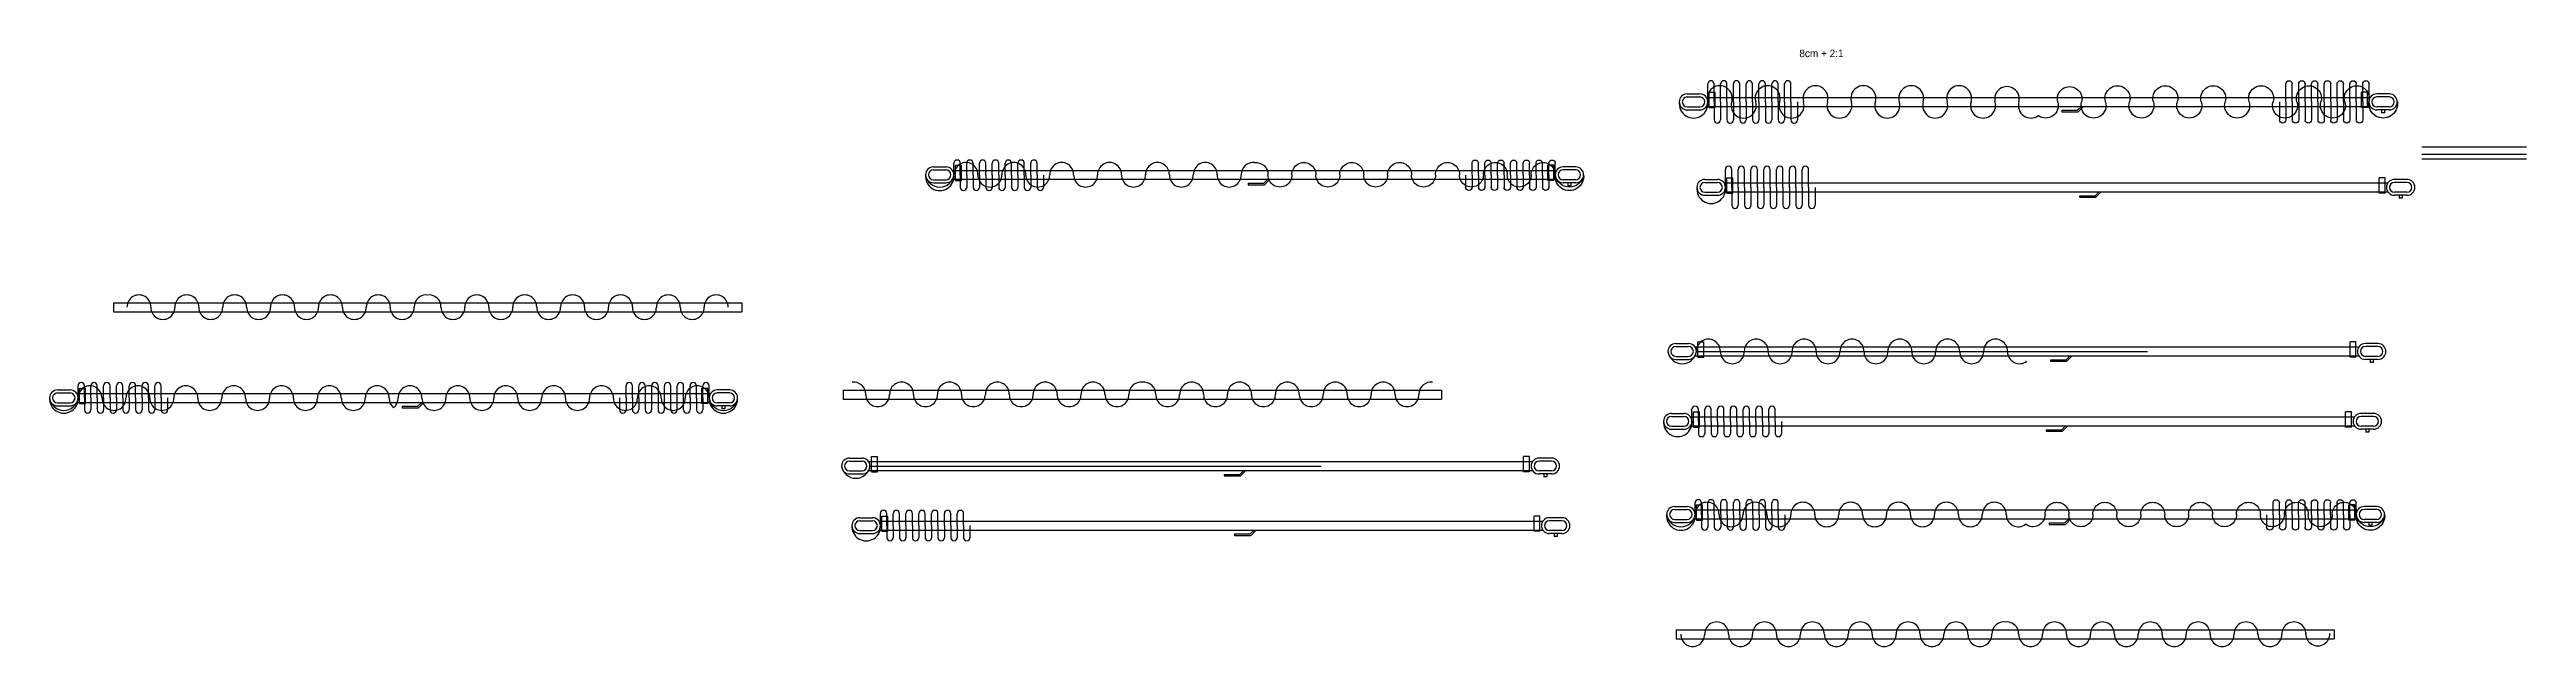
# Model space of a CAD drawing. Header units: millimetres. Extents: x -191 to 6553, y -2393 to 721.
# Drawn here: x -191 to 637, y 317 to 517 of the extents above; entities that cross this region are included whole.
import ezdxf

# ---------------------------------------------------------------- set-up
doc = ezdxf.new("R2010")
doc.units = ezdxf.units.MM

msp = doc.modelspace()

# ---------------------------------------------------------------- texts
at = {"insert": (393.8, 516.75), "char_height": 2.5, "width": 82.6507, "attachment_point": 1}
msp.add_mtext('8cm + 2:1', dxfattribs=at)

# ---------------------------------------------------------------- blocks, each defined once
blk = doc.blocks.new('Z$W@#4203')
for p, q in [((2.65, 6.3), (6.85, 6.3)), ((2.65, 5.3), (6.85, 5.3)), ((2.65, 2), (6.85, 2)), ((2.65, 1), (6.85, 1)), ((9.03, 5.15), (220.97, 5.15)), ((9.03, 2.15), (220.97, 2.15)), ((10, 1.75), (10, 6.85)), ((10, 6.85), (12, 6.85)), ((10, 1.75), (12, 1.75)), ((12, 1.75), (12, 6.85)), ((117.85, 0.85), (123.12, 0.85)), ((117.85, 0.85), (117.85, 0.35)), ((117.85, 0.35), (123.33, 0.35)), ((123.12, 0.85), (124.42, 2.15)), ((123.33, 0.35), (125.13, 2.15)), ((218, 1.75), (218, 6.85)), ((220, 6.85), (218, 6.85)), ((220, 1.75), (218, 1.75)), ((220, 1.75), (220, 6.85)), ((227.35, 6.3), (223.15, 6.3)), ((227.35, 5.3), (223.15, 5.3)), ((227.35, 2), (223.15, 2)), ((227.35, 1), (223.15, 1)), ((224.75, 1), (224.75, 0)), ((225.75, 0), (224.75, 0)), ((225.75, 1), (225.75, 0))]:
    blk.add_line(p, q)
for centre, radius, start, end in [((2.65, 3.65), 2.65, 90, 270), ((2.65, 3.65), 1.65, 90, 270), ((6.85, 3.65), 2.65, 270, 90), ((6.85, 3.65), 1.65, 270, 90), ((223.15, 3.65), 2.65, 90, 270), ((223.15, 3.65), 1.65, 90, 270), ((227.35, 3.65), 2.65, 270, 90), ((227.35, 3.65), 1.65, 270, 90)]:
    blk.add_arc(centre, radius, start, end)
blk = doc.blocks.new('Z$W@#11703')
for p, q in [((2.65, 6.3), (6.85, 6.3)), ((2.65, 5.3), (6.85, 5.3)), ((2.65, 2), (6.85, 2)), ((2.65, 1), (6.85, 1)), ((9.03, 5.15), (230.97, 5.15)), ((9.03, 2.15), (230.97, 2.15)), ((10, 1.75), (10, 6.85)), ((10, 6.85), (12, 6.85)), ((10, 1.75), (12, 1.75)), ((12, 1.75), (12, 6.85)), ((127.85, 0.85), (133.12, 0.85)), ((127.85, 0.85), (127.85, 0.35)), ((127.85, 0.35), (133.33, 0.35)), ((133.12, 0.85), (134.42, 2.15)), ((133.33, 0.35), (135.13, 2.15)), ((228, 1.75), (228, 6.85)), ((230, 6.85), (228, 6.85)), ((230, 1.75), (228, 1.75)), ((230, 1.75), (230, 6.85)), ((237.35, 6.3), (233.15, 6.3)), ((237.35, 5.3), (233.15, 5.3)), ((237.35, 2), (233.15, 2)), ((237.35, 1), (233.15, 1)), ((234.75, 1), (234.75, 0)), ((235.75, 0), (234.75, 0)), ((235.75, 1), (235.75, 0))]:
    blk.add_line(p, q)
for centre, radius, start, end in [((2.65, 3.65), 2.65, 90, 270), ((2.65, 3.65), 1.65, 90, 270), ((6.85, 3.65), 2.65, 270, 90), ((6.85, 3.65), 1.65, 270, 90), ((233.15, 3.65), 2.65, 90, 270), ((233.15, 3.65), 1.65, 90, 270), ((237.35, 3.65), 2.65, 270, 90), ((237.35, 3.65), 1.65, 270, 90)]:
    blk.add_arc(centre, radius, start, end)
blk = doc.blocks.new('Z$W@#20927')
for p, q in [((2.65, 6.3), (6.85, 6.3)), ((2.65, 5.3), (6.85, 5.3)), ((2.65, 2), (6.85, 2)), ((2.65, 1), (6.85, 1)), ((9.03, 5.15), (230.97, 5.15)), ((9.03, 2.15), (230.97, 2.15)), ((10, 1.75), (10, 6.85)), ((10, 6.85), (12, 6.85)), ((10, 1.75), (12, 1.75)), ((12, 1.75), (12, 6.85)), ((127.85, 0.85), (133.12, 0.85)), ((127.85, 0.85), (127.85, 0.35)), ((127.85, 0.35), (133.33, 0.35)), ((133.12, 0.85), (134.42, 2.15)), ((133.33, 0.35), (135.13, 2.15)), ((228, 1.75), (228, 6.85)), ((230, 6.85), (228, 6.85)), ((230, 1.75), (228, 1.75)), ((230, 1.75), (230, 6.85)), ((237.35, 6.3), (233.15, 6.3)), ((237.35, 5.3), (233.15, 5.3)), ((237.35, 2), (233.15, 2)), ((237.35, 1), (233.15, 1)), ((234.75, 1), (234.75, 0)), ((235.75, 0), (234.75, 0)), ((235.75, 1), (235.75, 0))]:
    blk.add_line(p, q)
for centre, radius, start, end in [((2.65, 3.65), 2.65, 90, 270), ((2.65, 3.65), 1.65, 90, 270), ((6.85, 3.65), 2.65, 270, 90), ((6.85, 3.65), 1.65, 270, 90), ((233.15, 3.65), 2.65, 90, 270), ((233.15, 3.65), 1.65, 90, 270), ((237.35, 3.65), 2.65, 270, 90), ((237.35, 3.65), 1.65, 270, 90)]:
    blk.add_arc(centre, radius, start, end)
blk = doc.blocks.new('Z$W@#32586')
for centre, radius, start, end in [((13.56, 6.62), 4.18, 343.05771, 196.94229), ((29.56, 6.62), 4.18, 343.05771, 196.94229), ((45.56, 6.62), 4.18, 343.05771, 196.94229), ((61.56, 6.62), 4.18, 343.05771, 196.94229), ((77.56, 6.62), 4.18, 343.05771, 196.94229), ((93.56, 6.62), 4.18, 343.05771, 196.94229), ((109.56, 6.38), 4.12, 346.21515, 193.78485), ((4.8, 4.8), 4.8, 172.78526, 7.21474), ((21.56, 4.18), 4.18, 163.05771, 16.94229), ((37.56, 4.18), 4.18, 163.05771, 16.94229), ((53.56, 4.18), 4.18, 163.05771, 16.94229), ((69.56, 4.18), 4.18, 163.05771, 16.94229), ((85.56, 4.18), 4.18, 163.05771, 16.94229), ((101.56, 4.18), 4.18, 163.05771, 16.94229), ((117.56, 4.18), 4.18, 163.05771, 306.3932)]:
    blk.add_arc(centre, radius, start, end)
blk = doc.blocks.new('Z$W@#9976')
for p, q in [((9.54, 7.07), (9.54, 13.07)), ((11.68, 7.07), (11.68, 13.07)), ((13.82, 7.07), (13.82, 13.07)), ((15.96, 7.07), (15.96, 13.07)), ((18.1, 7.07), (18.1, 13.07)), ((20.24, 7.07), (20.24, 13.07)), ((22.38, 7.07), (22.38, 13.07)), ((24.52, 7.07), (24.52, 13.07)), ((26.66, 7.07), (26.66, 13.07)), ((28.8, 7.07), (28.8, 13.07)), ((30.94, 7.07), (30.94, 13.07)), ((33.08, 7.07), (33.08, 13.07)), ((35.22, 7.07), (35.22, 13.07)), ((37.36, 7.07), (37.36, 13.07)), ((11.68, 7.07), (11.68, 1.07)), ((13.82, 7.07), (13.82, 1.07)), ((15.96, 7.07), (15.96, 1.07)), ((18.1, 7.07), (18.1, 1.07)), ((20.24, 7.07), (20.24, 1.07)), ((22.38, 7.07), (22.38, 1.07)), ((24.52, 7.07), (24.52, 1.07)), ((26.66, 7.07), (26.66, 1.07)), ((28.8, 7.07), (28.8, 1.07)), ((30.94, 7.07), (30.94, 1.07)), ((33.08, 7.07), (33.08, 1.07)), ((35.22, 7.07), (35.22, 1.07)), ((37.36, 7.07), (37.36, 1.07)), ((39.5, 7.07), (39.5, 1.07))]:
    blk.add_line(p, q)
for centre, radius, start, end in [((10.61, 13.07), 1.07, 0, 180), ((14.89, 13.07), 1.07, 0, 180), ((19.17, 13.07), 1.07, 0, 180), ((23.45, 13.07), 1.07, 0, 180), ((27.73, 13.07), 1.07, 0, 180), ((32.01, 13.07), 1.07, 0, 180), ((36.29, 13.07), 1.07, 0, 180), ((4.8, 6.47), 4.8, 172.78526, 7.21474), ((12.75, 1.07), 1.07, 180, 0), ((17.03, 1.07), 1.07, 180, 0), ((21.31, 1.07), 1.07, 180, 0), ((25.59, 1.07), 1.07, 180, 0), ((29.87, 1.07), 1.07, 180, 0), ((34.15, 1.07), 1.07, 180, 0), ((38.43, 1.07), 1.07, 180, 0)]:
    blk.add_arc(centre, radius, start, end)
blk = doc.blocks.new('Z$W@#30673')
for p, q in [((2.65, 6.3), (6.85, 6.3)), ((2.65, 5.3), (6.85, 5.3)), ((2.65, 2), (6.85, 2)), ((2.65, 1), (6.85, 1)), ((9.03, 5.15), (230.97, 5.15)), ((9.03, 2.15), (230.97, 2.15)), ((10, 1.75), (10, 6.85)), ((10, 6.85), (12, 6.85)), ((10, 1.75), (12, 1.75)), ((12, 1.75), (12, 6.85)), ((127.85, 0.85), (133.12, 0.85)), ((127.85, 0.85), (127.85, 0.35)), ((127.85, 0.35), (133.33, 0.35)), ((133.12, 0.85), (134.42, 2.15)), ((133.33, 0.35), (135.13, 2.15)), ((228, 1.75), (228, 6.85)), ((230, 6.85), (228, 6.85)), ((230, 1.75), (228, 1.75)), ((230, 1.75), (230, 6.85)), ((237.35, 6.3), (233.15, 6.3)), ((237.35, 5.3), (233.15, 5.3)), ((237.35, 2), (233.15, 2)), ((237.35, 1), (233.15, 1)), ((234.75, 1), (234.75, 0)), ((235.75, 0), (234.75, 0)), ((235.75, 1), (235.75, 0))]:
    blk.add_line(p, q)
for centre, radius, start, end in [((2.65, 3.65), 2.65, 90, 270), ((2.65, 3.65), 1.65, 90, 270), ((6.85, 3.65), 2.65, 270, 90), ((6.85, 3.65), 1.65, 270, 90), ((233.15, 3.65), 2.65, 90, 270), ((233.15, 3.65), 1.65, 90, 270), ((237.35, 3.65), 2.65, 270, 90), ((237.35, 3.65), 1.65, 270, 90)]:
    blk.add_arc(centre, radius, start, end)
blk = doc.blocks.new('Z$W@#1545')
for centre, radius, start, end in [((4.76, 4.81), 4.81, 188.59698, 351.40302), ((13.52, 4.19), 4, 358.66859, 181.33141), ((21.52, 4), 4, 178.66859, 1.33141), ((29.52, 4.19), 4, 358.66859, 181.33141), ((37.52, 4), 4, 178.66859, 1.33141), ((45.52, 4.19), 4, 358.66859, 181.33141), ((53.52, 4), 4, 178.66859, 1.33141), ((61.52, 4.19), 4, 358.66859, 181.33141), ((69.52, 4), 4, 178.66859, 1.33141), ((77.52, 4.19), 4, 358.66859, 181.33141), ((85.52, 4), 4, 178.66859, 1.33141), ((93.52, 4.19), 4, 358.66859, 181.33141), ((101.52, 4), 4, 178.66859, 1.33141), ((109.52, 4.19), 4, 358.66859, 181.33141), ((117.52, 4), 4, 178.66859, 308.30191)]:
    blk.add_arc(centre, radius, start, end)
blk = doc.blocks.new('Z$W@#17338')
for p, q in [((9.52, 5.1), (9.52, 9.13)), ((11.66, 5.1), (11.66, 9.13)), ((13.8, 5.1), (13.8, 9.13)), ((15.94, 5.1), (15.94, 9.13)), ((18.08, 5.1), (18.08, 9.13)), ((20.22, 5.1), (20.22, 9.13)), ((22.36, 5.1), (22.36, 9.13)), ((24.5, 5.1), (24.5, 9.13)), ((26.64, 5.1), (26.64, 9.13)), ((28.78, 5.1), (28.78, 9.13)), ((30.92, 5.1), (30.92, 9.13)), ((33.06, 5.1), (33.06, 9.13)), ((35.2, 5.1), (35.2, 9.13)), ((37.34, 5.1), (37.34, 9.13)), ((11.66, 5.1), (11.66, 1.07)), ((13.8, 5.1), (13.8, 1.07)), ((15.94, 5.1), (15.94, 1.07)), ((18.08, 5.1), (18.08, 1.07)), ((20.22, 5.1), (20.22, 1.07)), ((22.36, 5.1), (22.36, 1.07)), ((24.5, 5.1), (24.5, 1.07)), ((26.64, 5.1), (26.64, 1.07)), ((28.78, 5.1), (28.78, 1.07)), ((30.92, 5.1), (30.92, 1.07)), ((33.06, 5.1), (33.06, 1.07)), ((35.2, 5.1), (35.2, 1.07)), ((37.34, 5.1), (37.34, 1.07)), ((39.48, 5.1), (39.48, 1.07))]:
    blk.add_line(p, q)
for centre, radius, start, end in [((10.59, 9.13), 1.07, 0, 180), ((14.87, 9.13), 1.07, 0, 180), ((19.15, 9.13), 1.07, 0, 180), ((23.43, 9.13), 1.07, 0, 180), ((27.71, 9.13), 1.07, 0, 180), ((31.99, 9.13), 1.07, 0, 180), ((36.27, 9.13), 1.07, 0, 180), ((4.78, 4.78), 4.78, 174.21232, 5.78768), ((12.73, 1.07), 1.07, 180, 0), ((17.01, 1.07), 1.07, 180, 0), ((21.29, 1.07), 1.07, 180, 0), ((25.57, 1.07), 1.07, 180, 0), ((29.85, 1.07), 1.07, 180, 0), ((34.13, 1.07), 1.07, 180, 0), ((38.41, 1.07), 1.07, 180, 0)]:
    blk.add_arc(centre, radius, start, end)
blk = doc.blocks.new('Z$W@#32459')
for p, q in [((2.65, 6.3), (6.85, 6.3)), ((2.65, 5.3), (6.85, 5.3)), ((2.65, 2), (6.85, 2)), ((2.65, 1), (6.85, 1)), ((9.03, 5.15), (210.97, 5.15)), ((9.03, 2.15), (210.97, 2.15)), ((10, 1.75), (10, 6.85)), ((10, 6.85), (12, 6.85)), ((10, 1.75), (12, 1.75)), ((12, 1.75), (12, 6.85)), ((107.85, 0.85), (113.12, 0.85)), ((107.85, 0.85), (107.85, 0.35)), ((107.85, 0.35), (113.33, 0.35)), ((113.12, 0.85), (114.42, 2.15)), ((113.33, 0.35), (115.13, 2.15)), ((208, 1.75), (208, 6.85)), ((210, 6.85), (208, 6.85)), ((210, 1.75), (208, 1.75)), ((210, 1.75), (210, 6.85)), ((217.35, 6.3), (213.15, 6.3)), ((217.35, 5.3), (213.15, 5.3)), ((217.35, 2), (213.15, 2)), ((217.35, 1), (213.15, 1)), ((214.75, 1), (214.75, 0)), ((215.75, 0), (214.75, 0)), ((215.75, 1), (215.75, 0))]:
    blk.add_line(p, q)
for centre, radius, start, end in [((2.65, 3.65), 2.65, 90, 270), ((2.65, 3.65), 1.65, 90, 270), ((6.85, 3.65), 2.65, 270, 90), ((6.85, 3.65), 1.65, 270, 90), ((213.15, 3.65), 2.65, 90, 270), ((213.15, 3.65), 1.65, 90, 270), ((217.35, 3.65), 2.65, 270, 90), ((217.35, 3.65), 1.65, 270, 90)]:
    blk.add_arc(centre, radius, start, end)
blk = doc.blocks.new('Z$W@#17954')
for centre, radius, start, end in [((4.76, 4.81), 4.81, 188.59698, 351.40302), ((13.52, 4.19), 4, 358.66859, 181.33141), ((21.52, 4), 4, 178.66859, 1.33141), ((29.52, 4.19), 4, 358.66859, 181.33141), ((37.52, 4), 4, 178.66859, 1.33141), ((45.52, 4.19), 4, 358.66859, 181.33141), ((53.52, 4), 4, 178.66859, 1.33141), ((61.52, 4.19), 4, 358.66859, 181.33141), ((69.52, 4), 4, 178.66859, 1.33141), ((77.52, 4.19), 4, 358.66859, 181.33141), ((85.52, 4), 4, 178.66859, 1.33141), ((93.52, 4.19), 4, 358.66859, 181.33141), ((101.52, 4), 4, 178.66859, 1.33141), ((109.52, 4.19), 4, 83.11135, 181.33141)]:
    blk.add_arc(centre, radius, start, end)
blk = doc.blocks.new('Z$W@#15701')
for p, q in [((8.29, 13.15), (8.29, 17.18)), ((10.43, 13.15), (10.43, 17.18)), ((12.57, 13.15), (12.57, 17.18)), ((14.71, 13.15), (14.71, 17.18)), ((16.85, 13.15), (16.85, 17.18)), ((18.99, 13.15), (18.99, 17.18)), ((21.13, 13.15), (21.13, 17.18)), ((23.27, 13.15), (23.27, 17.18)), ((25.41, 13.15), (25.41, 17.18)), ((27.55, 13.15), (27.55, 17.18)), ((29.69, 13.15), (29.69, 17.18)), ((31.83, 13.15), (31.83, 17.18)), ((33.97, 13.15), (33.97, 17.18)), ((36.11, 13.15), (36.11, 17.18)), ((10.43, 13.15), (10.43, 9.12)), ((12.57, 13.15), (12.57, 9.12)), ((14.71, 13.15), (14.71, 9.12)), ((16.85, 13.15), (16.85, 9.12)), ((18.99, 13.15), (18.99, 9.12)), ((21.13, 13.15), (21.13, 9.12)), ((23.27, 13.15), (23.27, 9.12)), ((25.41, 13.15), (25.41, 9.12)), ((27.55, 13.15), (27.55, 9.12)), ((29.69, 13.15), (29.69, 9.12)), ((31.83, 13.15), (31.83, 9.12)), ((33.97, 13.15), (33.97, 9.12)), ((36.11, 13.15), (36.11, 9.12)), ((38.25, 13.15), (38.25, 9.12))]:
    blk.add_line(p, q)
for centre, radius, start, end in [((9.36, 17.18), 1.07, 0, 180), ((13.64, 17.18), 1.07, 0, 180), ((17.92, 17.18), 1.07, 0, 180), ((22.2, 17.18), 1.07, 0, 180), ((26.48, 17.18), 1.07, 0, 180), ((30.76, 17.18), 1.07, 0, 180), ((35.04, 17.18), 1.07, 0, 180), ((3.56, 12.83), 4.78, 174.21232, 5.78768), ((11.5, 9.12), 1.07, 180, 0), ((15.78, 9.12), 1.07, 180, 0), ((20.06, 9.12), 1.07, 180, 0), ((24.34, 9.12), 1.07, 180, 0), ((28.62, 9.12), 1.07, 180, 0), ((32.9, 9.12), 1.07, 180, 0), ((37.18, 9.12), 1.07, 180, 0)]:
    blk.add_arc(centre, radius, start, end)

# ---------------------------------------------------------------- linework, layer by layer
for p, q in [((636.86, 484.18), (601.92, 484.18)), ((636.86, 481.68), (601.92, 481.68)), ((369.07, 470.73), (369.07, 476.73)), ((371.21, 470.73), (371.21, 476.73)), ((373.35, 470.73), (373.35, 476.73)), ((375.49, 470.73), (375.49, 476.73)), ((377.63, 470.73), (377.63, 476.73)), ((379.77, 470.73), (379.77, 476.73)), ((381.91, 470.73), (381.91, 476.73)), ((384.05, 470.73), (384.05, 476.73)), ((386.19, 470.73), (386.19, 476.73)), ((388.33, 470.73), (388.33, 476.73)), ((390.47, 470.73), (390.47, 476.73)), ((392.61, 470.73), (392.61, 476.73)), ((394.75, 470.73), (394.75, 476.73)), ((396.89, 470.73), (396.89, 476.73)), ((636.86, 480.18), (601.92, 480.18)), ((371.21, 470.73), (371.21, 464.73)), ((373.35, 470.73), (373.35, 464.73)), ((375.49, 470.73), (375.49, 464.73)), ((377.63, 470.73), (377.63, 464.73)), ((379.77, 470.73), (379.77, 464.73)), ((381.91, 470.73), (381.91, 464.73)), ((384.05, 470.73), (384.05, 464.73)), ((386.19, 470.73), (386.19, 464.73)), ((388.33, 470.73), (388.33, 464.73)), ((390.47, 470.73), (390.47, 464.73)), ((392.61, 470.73), (392.61, 464.73)), ((394.75, 470.73), (394.75, 464.73)), ((396.89, 470.73), (396.89, 464.73)), ((399.03, 470.73), (399.03, 464.73)), ((-169.76, 432.1), (40.24, 432.1)), ((-169.76, 432.1), (-169.76, 429.1)), ((40.24, 432.1), (40.24, 429.1)), ((-169.76, 429.1), (40.24, 429.1)), ((359.37, 415.9), (510.23, 415.9)), ((-181.61, 400.37), (-181.61, 404.4)), ((-179.47, 400.37), (-179.47, 404.4)), ((-179.47, 400.37), (-179.47, 396.34)), ((-177.33, 400.37), (-177.33, 404.4)), ((-177.33, 400.37), (-177.33, 396.34)), ((-175.19, 400.37), (-175.19, 404.4)), ((-175.19, 400.37), (-175.19, 396.34)), ((-173.05, 400.37), (-173.05, 404.4)), ((-173.05, 400.37), (-173.05, 396.34)), ((-170.91, 400.37), (-170.91, 404.4)), ((-170.91, 400.37), (-170.91, 396.34)), ((-168.77, 400.37), (-168.77, 404.4)), ((-168.77, 400.37), (-168.77, 396.34)), ((-166.63, 400.37), (-166.63, 404.4)), ((-166.63, 400.37), (-166.63, 396.34)), ((-164.49, 400.37), (-164.49, 404.4)), ((-164.49, 400.37), (-164.49, 396.34)), ((-162.35, 400.37), (-162.35, 404.4)), ((-162.35, 400.37), (-162.35, 396.34)), ((-160.21, 400.37), (-160.21, 404.4)), ((-160.21, 400.37), (-160.21, 396.34)), ((-158.07, 400.37), (-158.07, 404.4)), ((-158.07, 400.37), (-158.07, 396.34)), ((-155.93, 400.37), (-155.93, 404.4)), ((-155.93, 400.37), (-155.93, 396.34)), ((-153.79, 400.37), (-153.79, 404.4)), ((-153.79, 400.37), (-153.79, 396.34)), ((-151.65, 400.37), (-151.65, 396.34)), ((-0.57, 400.37), (-0.57, 396.34)), ((1.57, 400.37), (1.57, 404.4)), ((1.57, 400.37), (1.57, 396.34)), ((3.71, 400.37), (3.71, 404.4)), ((3.71, 400.37), (3.71, 396.34)), ((5.85, 400.37), (5.85, 404.4)), ((5.85, 400.37), (5.85, 396.34)), ((7.99, 404.4), (7.99, 396.34)), ((10.13, 404.4), (10.13, 396.34)), ((12.27, 404.4), (12.27, 396.34)), ((14.41, 396.34), (14.41, 404.4)), ((16.55, 396.34), (16.55, 404.4)), ((18.69, 396.34), (18.69, 404.4)), ((20.83, 396.34), (20.83, 404.4)), ((22.97, 400.37), (22.97, 404.4)), ((22.97, 400.37), (22.97, 396.34)), ((25.11, 400.37), (25.11, 404.4)), ((25.11, 400.37), (25.11, 396.34)), ((27.25, 400.37), (27.25, 404.4)), ((27.25, 400.37), (27.25, 396.34)), ((29.39, 400.37), (29.39, 404.4)), ((74.17, 402.96), (274.17, 402.96)), ((74.17, 402.96), (74.17, 399.96)), ((74.17, 399.96), (274.17, 399.96)), ((274.17, 402.96), (274.17, 399.96)), ((357.9, 392.54), (357.9, 396.57)), ((360.04, 392.54), (360.04, 396.57)), ((360.04, 392.54), (360.04, 388.51)), ((362.18, 392.54), (362.18, 396.57)), ((362.18, 392.54), (362.18, 388.51)), ((364.32, 392.54), (364.32, 396.57)), ((364.32, 392.54), (364.32, 388.51)), ((366.46, 392.54), (366.46, 396.57)), ((366.46, 392.54), (366.46, 388.51)), ((368.6, 392.54), (368.6, 396.57)), ((368.6, 392.54), (368.6, 388.51)), ((370.74, 392.54), (370.74, 396.57)), ((370.74, 392.54), (370.74, 388.51)), ((372.88, 392.54), (372.88, 396.57)), ((372.88, 392.54), (372.88, 388.51)), ((375.02, 392.54), (375.02, 396.57)), ((375.02, 392.54), (375.02, 388.51)), ((377.16, 392.54), (377.16, 396.57)), ((377.16, 392.54), (377.16, 388.51)), ((379.3, 392.54), (379.3, 396.57)), ((379.3, 392.54), (379.3, 388.51)), ((381.44, 392.54), (381.44, 396.57)), ((381.44, 392.54), (381.44, 388.51)), ((383.58, 392.54), (383.58, 396.57)), ((383.58, 392.54), (383.58, 388.51)), ((385.72, 392.54), (385.72, 396.57)), ((385.72, 392.54), (385.72, 388.51)), ((387.86, 392.54), (387.86, 388.51)), ((83.13, 377.6), (234, 377.6)), ((86.6, 357.7), (86.6, 361.73)), ((88.74, 357.7), (88.74, 361.73)), ((88.74, 357.7), (88.74, 353.67)), ((90.88, 357.7), (90.88, 361.73)), ((90.88, 357.7), (90.88, 353.67)), ((93.02, 357.7), (93.02, 361.73)), ((93.02, 357.7), (93.02, 353.67)), ((95.16, 357.7), (95.16, 361.73)), ((95.16, 357.7), (95.16, 353.67)), ((97.3, 357.7), (97.3, 361.73)), ((97.3, 357.7), (97.3, 353.67)), ((99.44, 357.7), (99.44, 361.73)), ((99.44, 357.7), (99.44, 353.67)), ((101.58, 357.7), (101.58, 361.73)), ((101.58, 357.7), (101.58, 353.67)), ((103.72, 357.7), (103.72, 361.73)), ((103.72, 357.7), (103.72, 353.67)), ((105.86, 357.7), (105.86, 361.73)), ((105.86, 357.7), (105.86, 353.67)), ((108, 357.7), (108, 361.73)), ((108, 357.7), (108, 353.67)), ((110.14, 357.7), (110.14, 361.73)), ((110.14, 357.7), (110.14, 353.67)), ((112.28, 357.7), (112.28, 361.73)), ((112.28, 357.7), (112.28, 353.67)), ((114.42, 357.7), (114.42, 361.73)), ((114.42, 357.7), (114.42, 353.67)), ((116.56, 357.7), (116.56, 353.67)), ((352.63, 322.82), (572.63, 322.82)), ((352.63, 322.82), (352.63, 319.82)), ((352.63, 319.82), (572.63, 319.82)), ((572.63, 322.82), (572.63, 319.82))]:
    msp.add_line(p, q)
for centre, radius, start, end in [((370.14, 476.73), 1.07, 0, 180), ((374.42, 476.73), 1.07, 0, 180), ((378.7, 476.73), 1.07, 0, 180), ((382.98, 476.73), 1.07, 0, 180), ((387.26, 476.73), 1.07, 0, 180), ((391.54, 476.73), 1.07, 0, 180), ((395.82, 476.73), 1.07, 0, 180), ((364.33, 470.13), 4.8, 172.78526, 7.21474), ((372.28, 464.73), 1.07, 180, 0), ((376.56, 464.73), 1.07, 180, 0), ((380.84, 464.73), 1.07, 180, 0), ((385.12, 464.73), 1.07, 180, 0), ((389.4, 464.73), 1.07, 180, 0), ((393.68, 464.73), 1.07, 180, 0), ((397.96, 464.73), 1.07, 180, 0), ((-161.24, 430.79), 4, 358.66859, 181.33141), ((-153.24, 430.6), 4, 178.66859, 1.33141), ((-145.24, 430.79), 4, 358.66859, 181.33141), ((-137.24, 430.6), 4, 178.66859, 1.33141), ((-129.24, 430.79), 4, 358.66859, 181.33141), ((-121.24, 430.6), 4, 178.66859, 1.33141), ((-113.24, 430.79), 4, 358.66859, 181.33141), ((-105.24, 430.6), 4, 178.66859, 1.33141), ((-97.24, 430.79), 4, 358.66859, 181.33141), ((-89.24, 430.6), 4, 178.66859, 1.33141), ((-81.24, 430.79), 4, 358.66859, 181.33141), ((-73.24, 430.6), 4, 178.66859, 1.33141), ((-65.24, 430.79), 4, 83.11135, 181.33141), ((-64.28, 430.79), 4, 358.66859, 96.88865), ((-56.28, 430.6), 4, 178.66859, 1.33141), ((-48.28, 430.79), 4, 358.66859, 181.33141), ((-40.28, 430.6), 4, 178.66859, 1.33141), ((-32.28, 430.79), 4, 358.66859, 181.33141), ((-24.28, 430.6), 4, 178.66859, 1.33141), ((-16.28, 430.79), 4, 358.66859, 181.33141), ((-8.28, 430.6), 4, 178.66859, 1.33141), ((-0.28, 430.79), 4, 358.66859, 181.33141), ((7.72, 430.6), 4, 178.66859, 1.33141), ((15.72, 430.79), 4, 358.66859, 181.33141), ((23.72, 430.6), 4, 178.66859, 1.33141), ((31.72, 430.79), 4, 358.66859, 181.33141), ((354.63, 416.62), 4.81, 188.59698, 351.40302), ((363.39, 416), 4, 358.66859, 181.33141), ((371.39, 415.81), 4, 178.66859, 1.33141), ((379.39, 416), 4, 358.66859, 181.33141), ((387.39, 415.81), 4, 178.66859, 1.33141), ((395.39, 416), 4, 358.66859, 181.33141), ((403.39, 415.81), 4, 178.66859, 1.33141), ((411.39, 416), 4, 358.66859, 181.33141), ((419.39, 415.81), 4, 178.66859, 1.33141), ((427.39, 416), 4, 358.66859, 181.33141), ((435.39, 415.81), 4, 178.66859, 1.33141), ((443.39, 416), 4, 358.66859, 181.33141), ((451.39, 415.81), 4, 178.66859, 1.33141), ((459.39, 416), 4, 358.66859, 181.33141), ((467.39, 415.81), 4, 178.66859, 308.30191), ((-186.35, 400.06), 4.78, 174.21232, 5.78768), ((-186.35, 401.02), 4.81, 188.59698, 351.40302), ((-180.54, 404.4), 1.07, 0, 180), ((-177.59, 400.39), 4, 358.66859, 181.33141), ((-176.26, 404.4), 1.07, 0, 180), ((-169.59, 400.2), 4, 178.66859, 1.33141), ((-171.98, 404.4), 1.07, 0, 180), ((-167.7, 404.4), 1.07, 0, 180), ((-161.59, 400.39), 4, 358.66859, 181.33141), ((-163.42, 404.4), 1.07, 0, 180), ((-159.14, 404.4), 1.07, 0, 180), ((-153.59, 400.2), 4, 178.66859, 1.33141), ((-154.86, 404.4), 1.07, 0, 180), ((-145.59, 400.39), 4, 358.66859, 181.33141), ((-137.59, 400.2), 4, 178.66859, 1.33141), ((-129.59, 400.39), 4, 358.66859, 181.33141), ((-121.59, 400.2), 4, 178.66859, 1.33141), ((-113.59, 400.39), 4, 358.66859, 181.33141), ((-105.59, 400.2), 4, 178.66859, 1.33141), ((-97.59, 400.39), 4, 358.66859, 181.33141), ((-89.59, 400.2), 4, 178.66859, 1.33141), ((-81.59, 400.39), 4, 358.66859, 181.33141), ((-73.59, 400.2), 4, 178.66859, 230.94008), ((-78.63, 400.2), 4, 309.05992, 1.33141), ((-70.63, 400.39), 4, 358.66859, 181.33141), ((-62.63, 400.2), 4, 178.66859, 1.33141), ((-54.63, 400.39), 4, 358.66859, 181.33141), ((-46.63, 400.2), 4, 178.66859, 1.33141), ((-38.63, 400.39), 4, 358.66859, 181.33141), ((-30.63, 400.2), 4, 178.66859, 1.33141), ((-22.63, 400.39), 4, 358.66859, 181.33141), ((-14.63, 400.2), 4, 178.66859, 1.33141), ((-6.63, 400.39), 4, 358.66859, 181.33141), ((1.37, 400.2), 4, 178.66859, 1.33141), ((2.64, 404.4), 1.07, 0, 180), ((9.37, 400.39), 4, 358.66859, 181.33141), ((6.92, 404.4), 1.07, 0, 180), ((11.2, 404.4), 1.07, 0, 180), ((17.37, 400.2), 4, 178.66859, 1.33141), ((15.48, 404.4), 1.07, 0, 180), ((19.76, 404.4), 1.07, 0, 180), ((25.37, 400.39), 4, 358.66859, 181.33141), ((24.04, 404.4), 1.07, 0, 180), ((28.32, 404.4), 1.07, 0, 180), ((34.12, 400.06), 4.78, 174.21232, 5.78768), ((34.13, 401.02), 4.81, 188.59698, 351.40302), ((77.69, 401.65), 4, 358.66859, 97.45355), ((85.69, 401.46), 4, 178.66859, 1.33141), ((93.69, 401.65), 4, 358.66859, 181.33141), ((101.69, 401.46), 4, 178.66859, 1.33141), ((109.69, 401.65), 4, 358.66859, 181.33141), ((117.69, 401.46), 4, 178.66859, 1.33141), ((125.69, 401.65), 4, 358.66859, 181.33141), ((133.69, 401.46), 4, 178.66859, 1.33141), ((141.69, 401.65), 4, 358.66859, 181.33141), ((149.69, 401.46), 4, 178.66859, 1.33141), ((157.69, 401.65), 4, 358.66859, 181.33141), ((165.69, 401.46), 4, 178.66859, 1.33141), ((173.69, 401.65), 4, 83.11135, 181.33141), ((174.65, 401.65), 4, 358.66859, 96.88865), ((182.65, 401.46), 4, 178.66859, 1.33141), ((190.65, 401.65), 4, 358.66859, 181.33141), ((198.65, 401.46), 4, 178.66859, 1.33141), ((206.65, 401.65), 4, 358.66859, 181.33141), ((214.65, 401.46), 4, 178.66859, 1.33141), ((222.65, 401.65), 4, 358.66859, 181.33141), ((230.65, 401.46), 4, 178.66859, 1.33141), ((238.65, 401.65), 4, 358.66859, 181.33141), ((246.65, 401.46), 4, 178.66859, 1.33141), ((254.65, 401.65), 4, 358.66859, 181.33141), ((262.65, 401.46), 4, 178.66859, 1.33141), ((270.65, 401.65), 4, 82.54645, 181.33141), ((358.97, 396.57), 1.07, 0, 180), ((363.25, 396.57), 1.07, 0, 180), ((367.53, 396.57), 1.07, 0, 180), ((371.81, 396.57), 1.07, 0, 180), ((376.09, 396.57), 1.07, 0, 180), ((380.37, 396.57), 1.07, 0, 180), ((384.65, 396.57), 1.07, 0, 180), ((-178.4, 396.34), 1.07, 180, 0), ((-174.12, 396.34), 1.07, 180, 0), ((-169.84, 396.34), 1.07, 180, 0), ((-165.56, 396.34), 1.07, 180, 0), ((-161.28, 396.34), 1.07, 180, 0), ((-157, 396.34), 1.07, 180, 0), ((-152.72, 396.34), 1.07, 180, 0), ((0.5, 396.34), 1.07, 180, 0), ((4.78, 396.34), 1.07, 180, 0), ((9.06, 396.34), 1.07, 180, 0), ((13.34, 396.34), 1.07, 180, 0), ((17.62, 396.34), 1.07, 180, 0), ((21.9, 396.34), 1.07, 180, 0), ((26.18, 396.34), 1.07, 180, 0), ((353.17, 392.23), 4.78, 174.21232, 5.78768), ((361.11, 388.51), 1.07, 180, 0), ((365.39, 388.51), 1.07, 180, 0), ((369.67, 388.51), 1.07, 180, 0), ((373.95, 388.51), 1.07, 180, 0), ((378.23, 388.51), 1.07, 180, 0), ((382.51, 388.51), 1.07, 180, 0), ((386.79, 388.51), 1.07, 180, 0), ((78.39, 378.32), 4.81, 188.59698, 351.40302), ((81.86, 357.39), 4.78, 174.21232, 5.78768), ((87.67, 361.73), 1.07, 0, 180), ((91.95, 361.73), 1.07, 0, 180), ((96.23, 361.73), 1.07, 0, 180), ((100.51, 361.73), 1.07, 0, 180), ((104.79, 361.73), 1.07, 0, 180), ((109.07, 361.73), 1.07, 0, 180), ((113.35, 361.73), 1.07, 0, 180), ((89.81, 353.67), 1.07, 180, 0), ((94.09, 353.67), 1.07, 180, 0), ((98.37, 353.67), 1.07, 180, 0), ((102.65, 353.67), 1.07, 180, 0), ((106.93, 353.67), 1.07, 180, 0), ((111.21, 353.67), 1.07, 180, 0), ((115.49, 353.67), 1.07, 180, 0), ((366.15, 321.51), 4, 358.66859, 181.33141), ((382.15, 321.51), 4, 358.66859, 181.33141), ((398.15, 321.51), 4, 358.66859, 181.33141), ((414.15, 321.51), 4, 358.66859, 181.33141), ((430.15, 321.51), 4, 358.66859, 181.33141), ((446.15, 321.51), 4, 358.66859, 181.33141), ((462.15, 321.51), 4, 83.11135, 181.33141), ((463.11, 321.51), 4, 358.66859, 96.88865), ((479.11, 321.51), 4, 358.66859, 181.33141), ((495.11, 321.51), 4, 358.66859, 181.33141), ((511.11, 321.51), 4, 358.66859, 181.33141), ((527.11, 321.51), 4, 358.66859, 181.33141), ((543.11, 321.51), 4, 358.66859, 181.33141), ((559.11, 321.51), 4, 358.66859, 181.33141), ((358.15, 321.32), 4, 178.66859, 1.33141), ((374.15, 321.32), 4, 178.66859, 1.33141), ((390.15, 321.32), 4, 178.66859, 1.33141), ((406.15, 321.32), 4, 178.66859, 1.33141), ((422.15, 321.32), 4, 178.66859, 1.33141), ((438.15, 321.32), 4, 178.66859, 1.33141), ((454.15, 321.32), 4, 178.66859, 1.33141), ((471.11, 321.32), 4, 178.66859, 1.33141), ((487.11, 321.32), 4, 178.66859, 1.33141), ((503.11, 321.32), 4, 178.66859, 1.33141), ((519.11, 321.32), 4, 178.66859, 1.33141), ((535.11, 321.32), 4, 178.66859, 1.33141), ((551.11, 321.32), 4, 178.66859, 1.33141), ((567.11, 321.51), 4, 178.66859, 1.33141)]:
    msp.add_arc(centre, radius, start, end)

# ---------------------------------------------------------------- block references
for name, p in [('Z$W@#9976', (353.64, 492.22)), ('Z$W@#32586', (353.64, 493.89)), ('Z$W@#20927', (353.67, 495.64)), ('Z$W@#15701', (102.89, 461.61)), ('Z$W@#17954', (101.69, 470.83)), ('Z$W@#32459', (101.69, 471.27)), ('Z$W@#11703', (359.57, 467.08)), ('Z$W@#11703', (349.87, 412.25)), ('Z$W@#4203', (-191.11, 396.72)), ('Z$W@#20927', (348.4, 388.89)), ('Z$W@#11703', (73.63, 373.95)), ('Z$W@#17338', (349.42, 356.15)), ('Z$W@#1545', (349.44, 357.32)), ('Z$W@#30673', (349.44, 357.77)), ('Z$W@#20927', (77.1, 354.05))]:
    msp.add_blockref(name, p)
for name, p, xscale in [('Z$W@#9976', (593.79, 492.22), -1), ('Z$W@#32586', (593.71, 493.89), -1), ('Z$W@#17954', (321.69, 470.83), -0.9999999999999996), ('Z$W@#15701', (320.49, 461.61), -0.9999999999999996), ('Z$W@#1545', (589.44, 357.32), -0.9999999999999996), ('Z$W@#17338', (589.47, 356.15), -0.9999999999999996)]:
    msp.add_blockref(name, p, dxfattribs=dict(xscale=xscale))

msp.set_redraw_order([(e.dxf.handle, doc.entitydb.next_handle()) for e in msp.query("TEXT MTEXT ATTDEF DIMENSION ARC_DIMENSION")])  # texts and dimensions are drawn at this point

doc.saveas('drawing.dxf')
